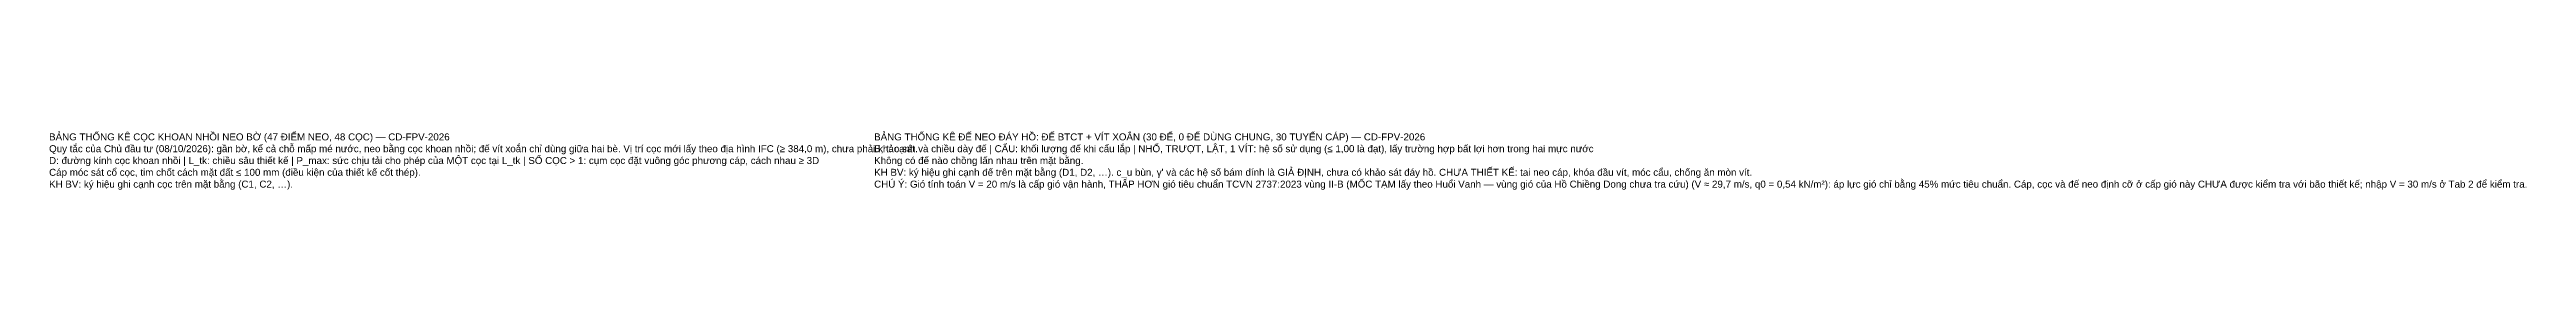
# Model space of a CAD drawing. Header units: metres. Extents: x 496742 to 497680, y 2343756 to 2344226.
# Drawn here: x 497128 to 497680, y 2344213 to 2344226 of the extents above; entities that cross this region are included whole.
import ezdxf

# ---------------------------------------------------------------- set-up
doc = ezdxf.new("R2010")
doc.units = ezdxf.units.M
doc.layers.add('07_BANG_THONG_KE_COC_BO', color=7, linetype='Continuous')
doc.layers.add('08_BANG_THONG_KE_DE_NEO', color=7, linetype='Continuous')
doc.styles.add('VN', font='arial.ttf')

msp = doc.modelspace()

# ---------------------------------------------------------------- texts
at = {"layer": '07_BANG_THONG_KE_COC_BO', "style": 'VN'}
for s, p in [('BẢNG THỐNG KÊ CỌC KHOAN NHỒI NEO BỜ (47 ĐIỂM NEO, 48 CỌC) — CD-FPV-2026', (497127.92, 2344223.64)), ('Quy tắc của Chủ đầu tư (08/10/2026): gần bờ, kể cả chỗ mấp mé nước, neo bằng cọc khoan nhồi; đế vít xoắn chỉ dùng giữa hai bè. Vị trí cọc mới lấy theo địa hình IFC (≥ 384,0 m), chưa phải khảo sát.', (497127.92, 2344221)), ('D: đường kính cọc khoan nhồi | L_tk: chiều sâu thiết kế | P_max: sức chịu tải cho phép của MỘT cọc tại L_tk | SỐ CỌC > 1: cụm cọc đặt vuông góc phương cáp, cách nhau ≥ 3D', (497127.92, 2344218.36)), ('Cáp móc sát cổ cọc, tim chốt cách mặt đất ≤ 100 mm (điều kiện của thiết kế cốt thép).', (497127.92, 2344215.72)), ('KH BV: ký hiệu ghi cạnh cọc trên mặt bằng (C1, C2, …).', (497127.92, 2344213.08))]:
    msp.add_text(s, height=1.56, dxfattribs=at).set_placement(p)
at = {"layer": '08_BANG_THONG_KE_DE_NEO', "style": 'VN'}
for s, p in [('BẢNG THỐNG KÊ ĐẾ NEO ĐÁY HỒ: ĐẾ BTCT + VÍT XOẮN (30 ĐẾ, 0 ĐẾ DÙNG CHUNG, 30 TUYẾN CÁP) — CD-FPV-2026', (497311.82, 2344223.64)), ('B, t: cạnh và chiều dày đế | CẨU: khối lượng đế khi cẩu lắp | NHỔ, TRƯỢT, LẬT, 1 VÍT: hệ số sử dụng (≤ 1,00 là đạt), lấy trường hợp bất lợi hơn trong hai mực nước', (497311.82, 2344221)), ('Không có đế nào chồng lấn nhau trên mặt bằng.', (497311.82, 2344218.36)), ('CHÚ Ý: Gió tính toán V = 20 m/s là cấp gió vận hành, THẤP HƠN gió tiêu chuẩn TCVN 2737:2023 vùng II-B (MỐC TẠM lấy theo Huổi Vanh — vùng gió của Hồ Chiềng Dong chưa tra cứu) (V ≈ 29,7 m/s, q0 = 0,54 kN/m²): áp lực gió chỉ bằng 45% mức tiêu chuẩn. Cáp, cọc và đế neo định cỡ ở cấp gió này CHƯA được kiểm tra với bão thiết kế; nhập V = 30 m/s ở Tab 2 để kiểm tra.', (497311.82, 2344213.08)), ("KH BV: ký hiệu ghi cạnh đế trên mặt bằng (D1, D2, …). c_u bùn, γ' và các hệ số bám dính là GIẢ ĐỊNH, chưa có khảo sát đáy hồ. CHƯA THIẾT KẾ: tai neo cáp, khóa đầu vít, móc cẩu, chống ăn mòn vít.", (497311.82, 2344215.72))]:
    msp.add_text(s, height=1.56, dxfattribs=at).set_placement(p)

doc.saveas('drawing.dxf')
